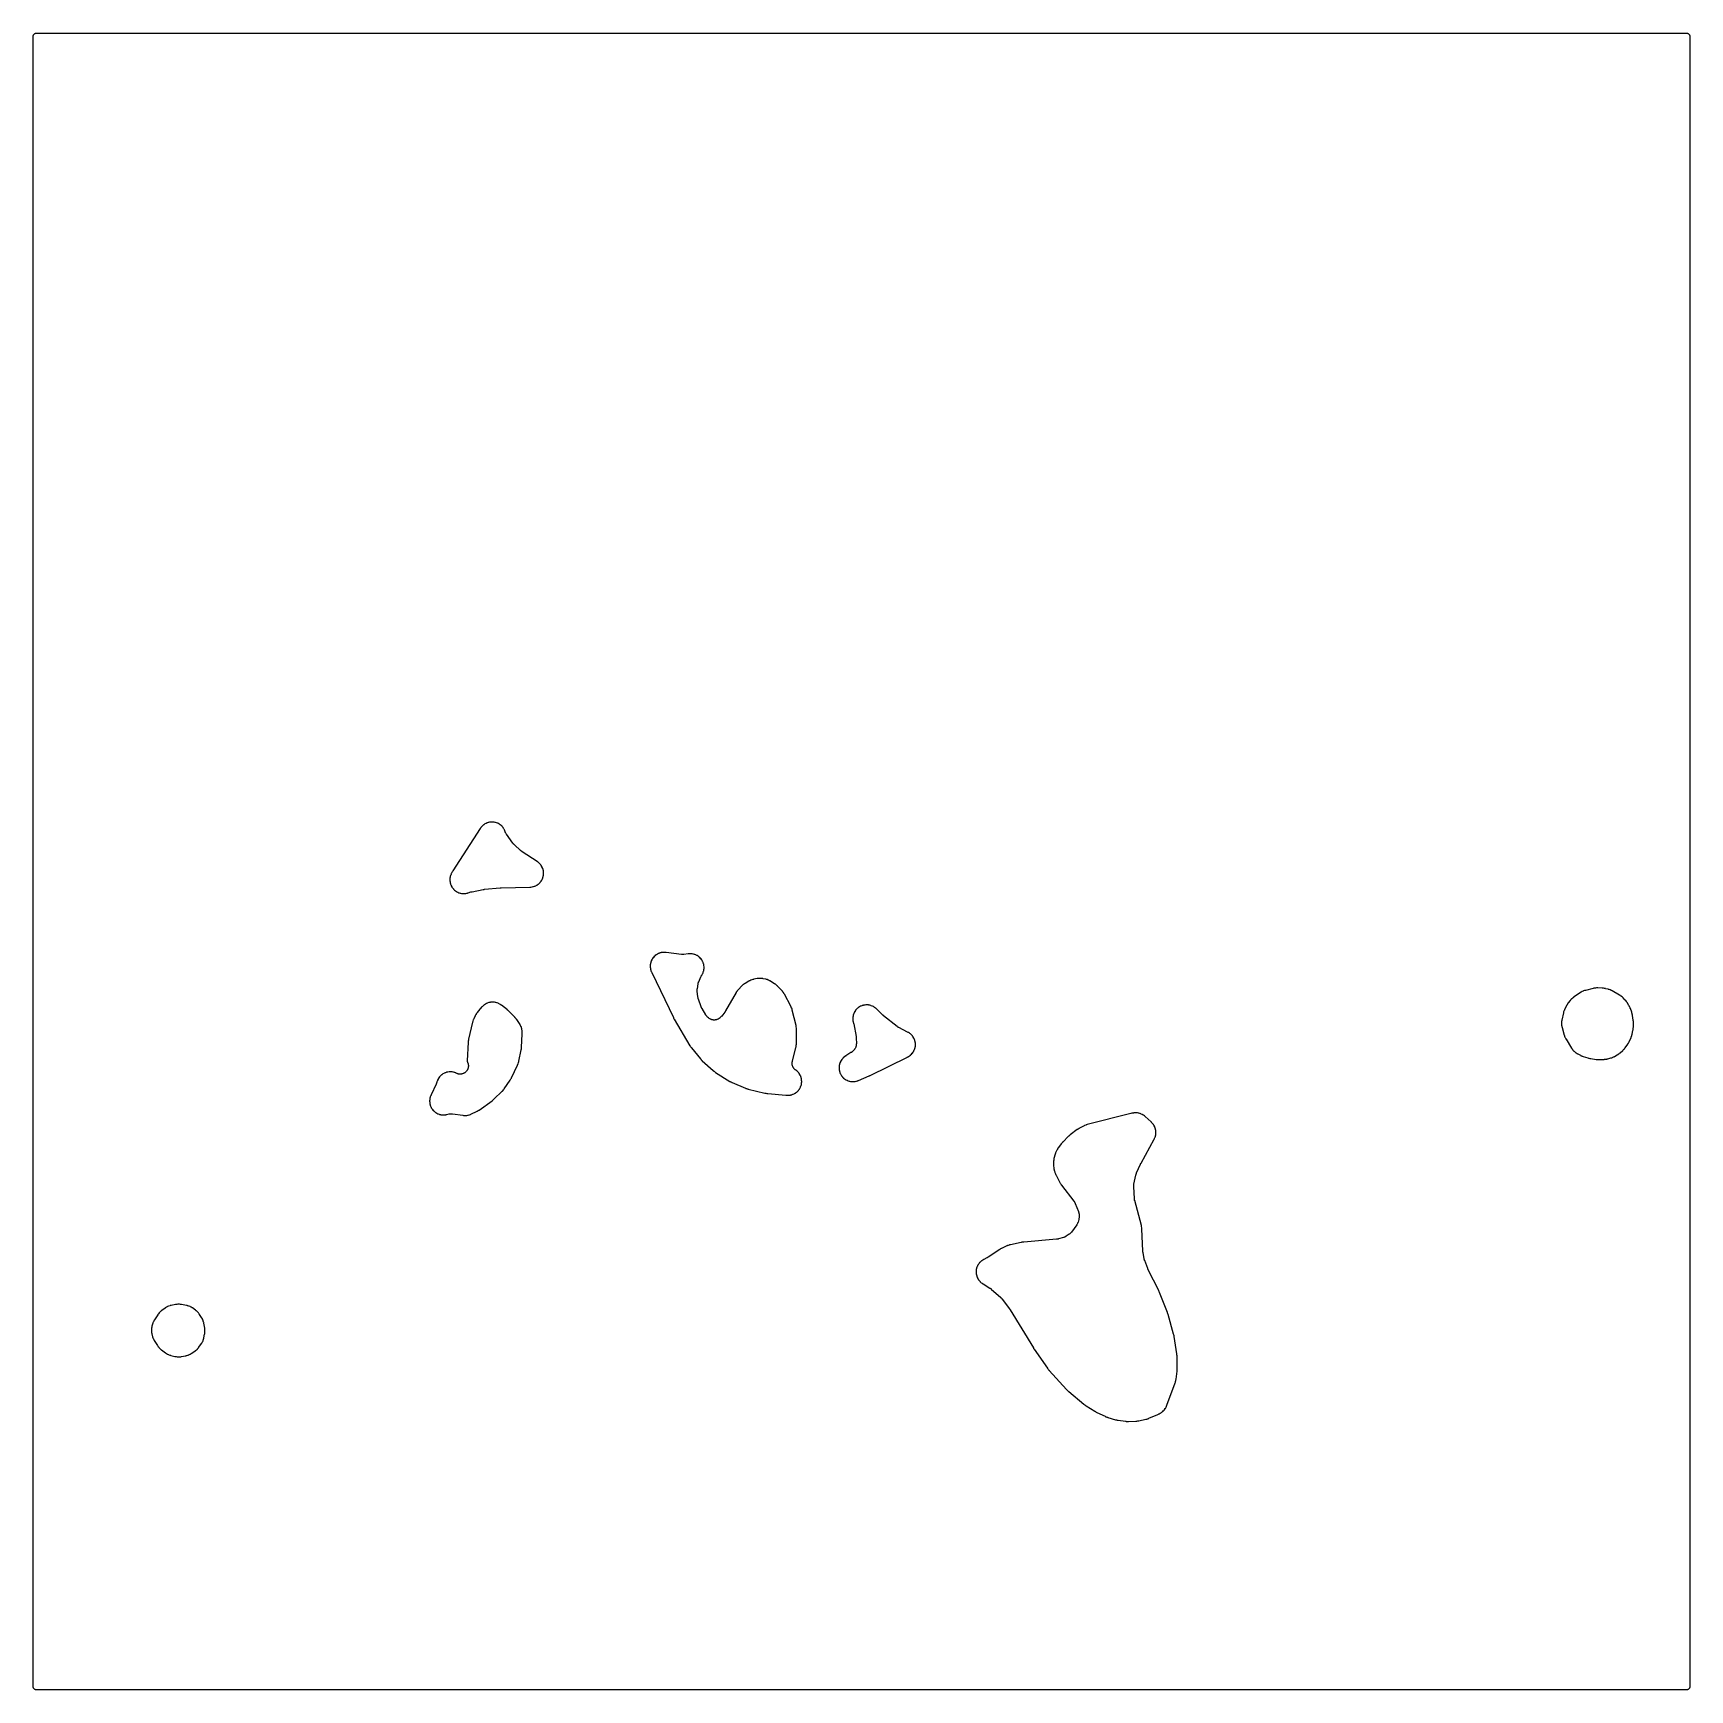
# Model space of a CAD drawing. Header units: millimetres. Extents: x 0 to 300, y 0 to 300.
import ezdxf

# ---------------------------------------------------------------- set-up
doc = ezdxf.new("R2010")
doc.units = ezdxf.units.MM
doc.layers.add('CUT', color=7, linetype='CONTINUOUS')

msp = doc.modelspace()

# ---------------------------------------------------------------- linework, layer by layer
at = {"layer": 'CUT'}
for points in [[(-0.0625, 298.5625), (-0.0625, 299.4478), (-0.0589, 299.5212), (-0.0503, 299.5794), (-0.036, 299.6365), (-0.0162, 299.6918), (0.009, 299.745), (0.0392, 299.7954), (0.0743, 299.8427), (0.1137, 299.8863), (0.1573, 299.9257), (0.2046, 299.9608), (0.255, 299.991), (0.3082, 300.0162), (0.3635, 300.036), (0.4206, 300.0503), (0.4788, 300.0589), (0.5522, 300.0625), (1.4375, 300.0625), (298.5476, 300.0625), (299.4329, 300.0625), (299.5063, 300.0589), (299.5645, 300.0503), (299.6216, 300.036), (299.6769, 300.0162), (299.7301, 299.991), (299.7805, 299.9608), (299.8278, 299.9257), (299.8714, 299.8863), (299.9108, 299.8427), (299.9459, 299.7954), (299.9761, 299.745), (300.0013, 299.6918), (300.0211, 299.6365), (300.0354, 299.5794), (300.044, 299.5212), (300.0476, 299.4478), (300.0476, 298.5625), (300.0476, 1.4375), (300.0476, 0.5522), (300.044, 0.4788), (300.0354, 0.4206), (300.0211, 0.3635), (300.0013, 0.3082), (299.9761, 0.255), (299.9459, 0.2046), (299.9108, 0.1573), (299.8714, 0.1137), (299.8278, 0.0743), (299.7805, 0.0392), (299.7301, 0.009), (299.6769, -0.0162), (299.6216, -0.036), (299.5645, -0.0503), (299.5063, -0.0589), (299.4329, -0.0625), (298.5476, -0.0625), (1.4375, -0.0625), (0.5522, -0.0625), (0.4788, -0.0589), (0.4206, -0.0503), (0.3635, -0.036), (0.3082, -0.0162), (0.255, 0.009), (0.2046, 0.0392), (0.1573, 0.0743), (0.1137, 0.1137), (0.0743, 0.1573), (0.0392, 0.2046), (0.009, 0.255), (-0.0162, 0.3082), (-0.036, 0.3635), (-0.0503, 0.4206), (-0.0589, 0.4788), (-0.0625, 0.5522), (-0.0625, 1.4375)], [(75.4319, 146.8288), (75.4294, 146.7701), (75.4306, 146.5845), (75.4338, 146.5259), (75.4531, 146.3413), (75.4621, 146.2833), (75.4993, 146.1014), (75.5139, 146.0445), (75.5687, 145.8672), (75.5888, 145.812), (75.6607, 145.6409), (75.6861, 145.588), (75.7744, 145.4247), (75.8048, 145.3745), (75.9086, 145.2206), (75.9438, 145.1736), (76.0621, 145.0306), (76.1018, 144.9873), (76.2335, 144.8565), (76.2772, 144.8173), (76.4211, 144.7001), (76.4684, 144.6653), (76.6231, 144.5627), (76.6735, 144.5326), (76.8375, 144.4456), (76.8906, 144.4207), (77.0623, 144.3502), (77.1177, 144.3305), (77.2954, 144.2771), (77.3524, 144.263), (77.5345, 144.2272), (77.5926, 144.2187), (77.7774, 144.2009), (77.836, 144.1981), (78.0217, 144.1984), (78.0803, 144.2014), (78.265, 144.2198), (78.3231, 144.2285), (78.5076, 144.2655), (78.5362, 144.2719), (78.5918, 144.2859), (78.606, 144.2897), (78.698, 144.3152), (78.7121, 144.3193), (79.2237, 144.475), (79.2344, 144.4782), (79.2594, 144.4854), (79.2701, 144.4885), (79.2832, 144.4921), (79.2939, 144.495), (79.3191, 144.5017), (79.3298, 144.5044), (79.349, 144.5092), (79.3598, 144.5119), (79.3851, 144.5179), (79.396, 144.5204), (79.4092, 144.5234), (79.4201, 144.5258), (79.4455, 144.5312), (79.4564, 144.5334), (81.4367, 144.9274), (81.4487, 144.9296), (81.4766, 144.9348), (81.4886, 144.9369), (81.5032, 144.9395), (81.5153, 144.9414), (81.5433, 144.9458), (81.5554, 144.9476), (81.5767, 144.9507), (81.5888, 144.9523), (81.617, 144.956), (81.6291, 144.9575), (81.6439, 144.9592), (81.656, 144.9605), (81.6842, 144.9634), (81.6964, 144.9645), (84.5658, 145.218), (84.5714, 145.2185), (84.5845, 145.2196), (84.5901, 145.22), (84.6033, 145.221), (84.6103, 145.2215), (84.6266, 145.2226), (84.6336, 145.2231), (84.6458, 145.2238), (84.6527, 145.2242), (84.6687, 145.225), (84.6755, 145.2254), (84.6793, 145.2255), (84.6875, 145.2259), (84.7067, 145.2265), (84.7149, 145.2268), (89.9119, 145.3647), (89.9265, 145.3653), (90.0212, 145.3701), (90.0357, 145.371), (90.0926, 145.3753), (90.1217, 145.3782), (90.3074, 145.4013), (90.3649, 145.4114), (90.545, 145.4519), (90.6013, 145.4674), (90.7766, 145.5252), (90.8311, 145.5462), (90.9999, 145.6208), (91.0521, 145.6469), (91.2129, 145.7376), (91.2623, 145.7687), (91.4136, 145.8745), (91.4597, 145.9103), (91.6, 146.0303), (91.6424, 146.0704), (91.7703, 146.2035), (91.8087, 146.2475), (91.923, 146.3924), (91.9569, 146.4399), (92.0567, 146.5953), (92.0858, 146.6459), (92.17, 146.8102), (92.194, 146.8634), (92.2618, 147.0351), (92.2806, 147.0903), (92.3314, 147.2678), (92.3447, 147.3246), (92.378, 147.5062), (92.3857, 147.5641), (92.4012, 147.748), (92.4033, 147.8064), (92.4008, 147.9909), (92.3972, 148.0492), (92.3769, 148.2327), (92.3676, 148.2903), (92.3295, 148.4709), (92.3146, 148.5274), (92.2592, 148.7035), (92.2389, 148.7582), (92.1666, 148.9281), (92.1411, 148.9806), (92.0526, 149.1426), (92.0221, 149.1924), (91.9183, 149.345), (91.8832, 149.3916), (91.765, 149.5334), (91.7255, 149.5764), (91.5941, 149.7061), (91.5506, 149.745), (91.4052, 149.8629), (91.3821, 149.8807), (91.3361, 149.9144), (91.3242, 149.9229), (91.2464, 149.9772), (91.2343, 149.9854), (88.525, 151.776), (88.5117, 151.7849), (88.4809, 151.8061), (88.4678, 151.8153), (88.4519, 151.8266), (88.4389, 151.836), (88.4089, 151.8582), (88.3961, 151.8679), (88.3737, 151.8851), (88.3611, 151.895), (88.3318, 151.9183), (88.3194, 151.9284), (88.3044, 151.9408), (88.2921, 151.9511), (88.2637, 151.9755), (88.2517, 151.986), (87.1141, 152.9966), (87.1047, 153.0051), (87.0891, 153.0193), (87.0526, 153.0546), (86.9926, 153.1161), (86.9665, 153.1438), (86.9639, 153.1468), (86.9391, 153.1756), (86.8844, 153.242), (86.8533, 153.282), (86.8408, 153.299), (86.8334, 153.3093), (85.6842, 154.9231), (85.6774, 154.9328), (85.6663, 154.9488), (85.6405, 154.9882), (85.6081, 155.0407), (85.568, 155.1127), (85.5312, 155.1867), (85.4979, 155.262), (85.4741, 155.3234), (85.4653, 155.3472), (85.4572, 155.3698), (85.4535, 155.3805), (85.4285, 155.4538), (85.4235, 155.4677), (85.4036, 155.5217), (85.3927, 155.5491), (85.3185, 155.723), (85.2927, 155.7761), (85.2031, 155.9396), (85.1722, 155.9899), (85.0669, 156.1438), (85.0313, 156.1908), (84.9114, 156.3336), (84.8713, 156.3769), (84.738, 156.5073), (84.6939, 156.5464), (84.5484, 156.6631), (84.5006, 156.6977), (84.3444, 156.7995), (84.2935, 156.8293), (84.128, 156.9152), (84.0744, 156.9398), (83.9012, 157.0092), (83.8455, 157.0284), (83.6664, 157.0804), (83.609, 157.094), (83.4257, 157.1282), (83.3672, 157.1361), (83.1814, 157.1521), (83.1225, 157.1543), (82.936, 157.1519), (82.8771, 157.1483), (82.6918, 157.1277), (82.6336, 157.1183), (82.4512, 157.0795), (82.3941, 157.0645), (82.2164, 157.008), (82.1611, 156.9874), (81.9898, 156.9138), (81.9368, 156.8878), (81.7735, 156.7977), (81.7234, 156.7667), (81.5697, 156.6611), (81.5228, 156.6253), (81.3803, 156.505), (81.3372, 156.4648), (81.2071, 156.3311), (81.1682, 156.2868), (81.0503, 156.139), (81.0325, 156.1155), (80.9988, 156.0688), (80.9903, 156.0567), (80.9363, 155.9775), (80.9281, 155.9652), (75.9604, 148.2961), (75.9531, 148.2845), (75.9063, 148.2085), (75.8992, 148.1967), (75.8427, 148.1), (75.8359, 148.088), (75.7926, 148.01), (75.7861, 147.9979), (75.7398, 147.9097), (75.7332, 147.8967), (75.6909, 147.8111), (75.6846, 147.7979), (75.6604, 147.7458), (75.6487, 147.7189), (75.578, 147.5445), (75.5586, 147.4891), (75.506, 147.3111), (75.4921, 147.254), (75.4572, 147.0718), (75.4489, 147.0136)], [(111.7242, 131.0534), (111.7246, 130.9949), (111.735, 130.8103), (111.7412, 130.7521), (111.7695, 130.5695), (111.7813, 130.5122), (111.8273, 130.3331), (111.8446, 130.2772), (111.9086, 130.1011), (111.9193, 130.0739), (111.9414, 130.0212), (111.9472, 130.0078), (111.9862, 129.9211), (111.9923, 129.9078), (115.9131, 121.7156), (115.9191, 121.7035), (115.9589, 121.6249), (115.9651, 121.6129), (116.0173, 121.5155), (116.0238, 121.5036), (116.0671, 121.427), (116.0739, 121.4152), (118.9253, 116.6224), (118.9307, 116.6135), (118.9689, 116.5517), (118.9747, 116.5425), (119.0005, 116.5024), (119.0134, 116.4834), (119.0954, 116.366), (119.1084, 116.3481), (119.1316, 116.3175), (119.1379, 116.3093), (119.1822, 116.2527), (119.1895, 116.2436), (120.8179, 114.2466), (120.8249, 114.2382), (120.8741, 114.18), (120.8815, 114.1713), (120.9146, 114.1338), (120.9308, 114.116), (121.0345, 114.0073), (121.0508, 113.9908), (121.0797, 113.9628), (121.0876, 113.9552), (121.1426, 113.9037), (121.1516, 113.8954), (123.1357, 112.1123), (123.1454, 112.1037), (123.2093, 112.0487), (123.2193, 112.0403), (123.2584, 112.0081), (123.2788, 111.9921), (123.4134, 111.8906), (123.4345, 111.8755), (123.4763, 111.8467), (123.487, 111.8395), (123.5575, 111.7932), (123.5685, 111.7862), (126.1493, 110.1715), (126.1588, 110.1656), (126.226, 110.1253), (126.2361, 110.1194), (126.2807, 110.0938), (126.3024, 110.082), (126.4393, 110.0107), (126.4607, 110.0002), (126.4981, 109.9826), (126.5082, 109.9779), (126.5789, 109.9462), (126.5905, 109.9412), (128.9806, 108.9299), (128.992, 108.9252), (129.0662, 108.8956), (129.0777, 108.8911), (129.1227, 108.8742), (129.1459, 108.8661), (129.2977, 108.8161), (129.3213, 108.8088), (129.3675, 108.7957), (129.3794, 108.7924), (129.4567, 108.7721), (129.4686, 108.7691), (132.4834, 108.0435), (132.5049, 108.0388), (132.645, 108.0104), (132.6666, 108.0065), (132.8435, 107.9774), (132.8653, 107.9742), (133.0071, 107.9562), (133.029, 107.9539), (136.287, 107.6614), (136.3074, 107.6599), (136.4405, 107.6525), (136.461, 107.6517), (136.5935, 107.6489), (136.6286, 107.6492), (136.8563, 107.6577), (136.8914, 107.6601), (136.8994, 107.6608), (136.9283, 107.6643), (137.1133, 107.6912), (137.1705, 107.7024), (137.3495, 107.7466), (137.4054, 107.7633), (137.5792, 107.8246), (137.6332, 107.8466), (137.8003, 107.9245), (137.8519, 107.9517), (138.0107, 108.0454), (138.0594, 108.0775), (138.2083, 108.1862), (138.2537, 108.2228), (138.3913, 108.3454), (138.4329, 108.3863), (138.558, 108.5217), (138.5955, 108.5665), (138.7068, 108.7134), (138.7397, 108.7615), (138.8363, 108.9186), (138.8644, 108.9697), (138.9452, 109.1354), (138.9682, 109.189), (139.0326, 109.3617), (139.0503, 109.4173), (139.0977, 109.5955), (139.1099, 109.6525), (139.1397, 109.8344), (139.1463, 109.8924), (139.1583, 110.0763), (139.1592, 110.1347), (139.1533, 110.3189), (139.1486, 110.377), (139.1248, 110.5599), (139.1145, 110.6173), (139.0731, 110.7969), (139.0572, 110.853), (138.9986, 111.0278), (138.9774, 111.0821), (138.902, 111.2504), (138.8756, 111.3024), (138.7843, 111.4626), (138.753, 111.5117), (138.6465, 111.6623), (138.6106, 111.7082), (138.49, 111.8477), (138.4498, 111.8899), (138.3163, 112.017), (138.2721, 112.0551), (138.1249, 112.1703), (138.1015, 112.1877), (138.0742, 112.2069), (138.0379, 112.2339), (137.9728, 112.2851), (137.9045, 112.3444), (137.8611, 112.3861), (137.7992, 112.452), (137.7602, 112.4979), (137.7052, 112.5696), (137.671, 112.6192), (137.6234, 112.6961), (137.5944, 112.7488), (137.5548, 112.8301), (137.5312, 112.8855), (137.5, 112.9703), (137.482, 113.0278), (137.4595, 113.1154), (137.4474, 113.1743), (137.4338, 113.2637), (137.4277, 113.3236), (137.4231, 113.4139), (137.423, 113.4741), (137.4275, 113.5644), (137.4335, 113.6243), (137.447, 113.7137), (137.4635, 113.7949), (137.4736, 113.839), (138.1018, 116.2933), (138.106, 116.311), (138.1318, 116.4263), (138.1355, 116.4441), (138.1489, 116.5137), (138.1547, 116.5496), (138.1852, 116.7838), (138.1888, 116.8199), (138.1936, 116.8907), (138.1946, 116.9088), (138.1991, 117.0269), (138.1996, 117.0451), (138.2197, 119.5257), (138.2196, 119.5441), (138.2169, 119.6632), (138.2162, 119.6815), (138.2124, 119.7529), (138.2094, 119.7894), (138.1823, 120.026), (138.177, 120.0623), (138.1645, 120.1326), (138.161, 120.1506), (138.1367, 120.2673), (138.1327, 120.2852), (137.4599, 123.0786), (137.4568, 123.0909), (137.4357, 123.1709), (137.4323, 123.1832), (137.4186, 123.2311), (137.4111, 123.2554), (137.3595, 123.4103), (137.3414, 123.4578), (137.277, 123.6078), (137.2664, 123.631), (137.2448, 123.6758), (137.2392, 123.6872), (137.2017, 123.761), (137.1958, 123.7723), (136.0335, 125.9463), (136.0273, 125.9575), (135.9866, 126.0298), (135.9803, 126.0409), (135.9549, 126.0839), (135.9414, 126.1056), (135.8522, 126.2429), (135.8226, 126.2845), (135.7221, 126.4137), (135.7059, 126.4335), (135.6737, 126.4716), (135.6653, 126.4812), (135.6102, 126.5433), (135.6017, 126.5528), (134.8507, 127.3647), (134.8415, 127.3744), (134.7808, 127.4371), (134.7714, 127.4467), (134.7341, 127.4835), (134.7146, 127.502), (134.5869, 127.6174), (134.5455, 127.6515), (134.4081, 127.755), (134.3863, 127.7707), (134.343, 127.8003), (134.3319, 127.8078), (134.2588, 127.8555), (134.2475, 127.8627), (133.5592, 128.2903), (133.5446, 128.2991), (133.4488, 128.3549), (133.4339, 128.3633), (133.3755, 128.3951), (133.3451, 128.4106), (133.1476, 128.5041), (133.0844, 128.5297), (132.8775, 128.6002), (132.8449, 128.6103), (132.7808, 128.6282), (132.7643, 128.6325), (132.6567, 128.6592), (132.6401, 128.6631), (132.2093, 128.757), (132.1948, 128.76), (132.1004, 128.7781), (132.0859, 128.7807), (132.0289, 128.7903), (131.9996, 128.7944), (131.8114, 128.8164), (131.7524, 128.8203), (131.5655, 128.8236), (131.5064, 128.8217), (131.3175, 128.8063), (131.288, 128.8032), (131.2308, 128.7957), (131.2162, 128.7936), (131.1212, 128.7788), (131.1066, 128.7763), (130.5104, 128.668), (130.4972, 128.6655), (130.4114, 128.6479), (130.3982, 128.645), (130.3469, 128.6333), (130.3207, 128.6267), (130.1542, 128.5807), (130.103, 128.564), (129.9434, 128.5041), (129.8939, 128.4829), (129.7382, 128.4078), (129.7142, 128.3956), (129.6679, 128.3706), (129.6561, 128.3641), (129.5799, 128.3208), (129.5683, 128.314), (128.9119, 127.9214), (128.9009, 127.9147), (128.8304, 127.8704), (128.8196, 127.8635), (128.7778, 127.836), (128.7567, 127.8214), (128.6234, 127.7254), (128.5832, 127.6937), (128.4586, 127.5866), (128.4395, 127.5695), (128.403, 127.5353), (128.3937, 127.5264), (128.3342, 127.4682), (128.3251, 127.4592), (127.7101, 126.8318), (127.7014, 126.8226), (127.6448, 126.7625), (127.6362, 126.7532), (127.603, 126.7163), (127.5864, 126.697), (127.4827, 126.5716), (127.452, 126.5311), (127.3593, 126.3973), (127.3453, 126.3761), (127.3187, 126.3341), (127.3121, 126.3233), (127.2695, 126.2527), (127.263, 126.2417), (125.3838, 122.9706), (125.3768, 122.9586), (125.3603, 122.9309), (125.3532, 122.919), (125.3443, 122.9046), (125.3369, 122.8929), (125.3196, 122.8657), (125.312, 122.854), (125.2986, 122.8336), (125.2908, 122.8221), (125.2726, 122.7954), (125.2648, 122.784), (125.255, 122.7702), (125.247, 122.759), (125.228, 122.7328), (125.2197, 122.7217), (124.6793, 122.0026), (124.6721, 121.9932), (124.66, 121.9775), (124.6298, 121.9405), (124.5891, 121.8932), (124.5318, 121.8326), (124.4715, 121.7745), (124.4089, 121.7194), (124.3601, 121.6804), (124.3221, 121.6517), (124.306, 121.6401), (124.2962, 121.6332), (124.1907, 121.5598), (124.1525, 121.5346), (124.0813, 121.4902), (124.0013, 121.4458), (123.9466, 121.419), (123.8625, 121.383), (123.8054, 121.3619), (123.718, 121.3346), (123.659, 121.3194), (123.5694, 121.3011), (123.5091, 121.292), (123.4181, 121.2829), (123.3572, 121.2799), (123.2657, 121.2801), (123.2049, 121.2833), (123.1139, 121.2928), (123.0537, 121.3022), (122.9641, 121.3209), (122.9052, 121.3364), (122.818, 121.3641), (122.7609, 121.3854), (122.677, 121.4218), (122.6224, 121.4489), (122.5426, 121.4936), (122.491, 121.5261), (122.4161, 121.5787), (122.3501, 121.6303), (122.3148, 121.6594), (122.1196, 121.8286), (122.1107, 121.8364), (122.0961, 121.8495), (122.0616, 121.8819), (122.0176, 121.9254), (121.9616, 121.9862), (121.9082, 122.0497), (121.858, 122.1153), (121.8227, 122.1662), (121.7968, 122.2057), (121.7865, 122.2224), (121.7803, 122.2325), (121.1083, 123.3505), (121.1026, 123.3601), (121.0933, 123.376), (121.0718, 123.415), (121.037, 123.4819), (121.0222, 123.5118), (121.0207, 123.515), (121.0069, 123.5454), (120.9772, 123.6147), (120.9607, 123.656), (120.9543, 123.6734), (120.9504, 123.6838), (120.4572, 125.0636), (120.4529, 125.0758), (120.446, 125.0961), (120.4307, 125.1456), (120.4072, 125.2301), (120.3976, 125.2678), (120.3967, 125.2717), (120.3887, 125.3097), (120.3726, 125.3959), (120.3645, 125.4471), (120.3618, 125.4684), (120.3602, 125.4812), (120.2444, 126.501), (120.2433, 126.5111), (120.2416, 126.528), (120.2384, 126.5687), (120.2353, 126.6222), (120.2342, 126.6937), (120.2358, 126.7654), (120.2403, 126.8367), (120.2458, 126.89), (120.2509, 126.9305), (120.2534, 126.9473), (120.255, 126.9574), (120.3948, 127.8272), (120.3963, 127.8365), (120.399, 127.8519), (120.4061, 127.8888), (120.4164, 127.9369), (120.4326, 128.0007), (120.4511, 128.064), (120.4719, 128.1264), (120.4891, 128.1726), (120.503, 128.2075), (120.5091, 128.2219), (120.5128, 128.2305), (120.8874, 129.0927), (120.8924, 129.1039), (120.9007, 129.1224), (120.9221, 129.1665), (120.9602, 129.2401), (120.9778, 129.2724), (120.9891, 129.2923), (120.9953, 129.3029), (121.0098, 129.3275), (121.0155, 129.3371), (121.0197, 129.3439), (121.029, 129.359), (121.0331, 129.3655), (121.0433, 129.3816), (121.0464, 129.3866), (121.1044, 129.4805), (121.12, 129.5072), (121.2141, 129.679), (121.2407, 129.7337), (121.3139, 129.9069), (121.3345, 129.9633), (121.3906, 130.1446), (121.4055, 130.2028), (121.4432, 130.3888), (121.4522, 130.4481), (121.4711, 130.6369), (121.4741, 130.6969), (121.474, 130.8867), (121.471, 130.9466), (121.452, 131.1355), (121.443, 131.1948), (121.4053, 131.3808), (121.3904, 131.439), (121.3342, 131.6203), (121.3136, 131.6766), (121.2396, 131.8514), (121.2134, 131.9054), (121.1223, 132.0719), (121.0909, 132.1231), (120.9837, 132.2796), (120.9473, 132.3274), (120.8249, 132.4725), (120.7839, 132.5163), (120.6477, 132.6484), (120.6025, 132.688), (120.4537, 132.8058), (120.4049, 132.8407), (120.245, 132.943), (120.1929, 132.9728), (120.0237, 133.0587), (119.9689, 133.0832), (119.7919, 133.1517), (119.7349, 133.1705), (119.5519, 133.221), (119.4933, 133.2341), (119.3063, 133.2661), (119.2467, 133.2732), (119.0573, 133.2863), (118.9973, 133.2875), (118.805, 133.2815), (118.775, 133.2798), (118.7166, 133.2751), (118.7016, 133.2737), (118.6046, 133.2633), (118.5897, 133.2616), (117.8103, 133.1588), (117.8007, 133.1576), (117.7847, 133.1557), (117.746, 133.1518), (117.6953, 133.1479), (117.6274, 133.1453), (117.5592, 133.1451), (117.4913, 133.1476), (117.4406, 133.1514), (117.4019, 133.1551), (117.3859, 133.1569), (117.3763, 133.1581), (114.6009, 133.5148), (114.5864, 133.5165), (114.4918, 133.5263), (114.4773, 133.5277), (114.4203, 133.5322), (114.3911, 133.5338), (114.2038, 133.5395), (114.1453, 133.5384), (113.9608, 133.526), (113.9028, 133.5192), (113.7204, 133.4889), (113.6632, 133.4765), (113.4847, 133.4286), (113.429, 133.4107), (113.256, 133.3456), (113.2023, 133.3224), (113.0364, 133.2408), (112.9853, 133.2125), (112.8281, 133.1151), (112.7799, 133.0819), (112.633, 132.9697), (112.5883, 132.932), (112.453, 132.806), (112.4122, 132.7642), (112.2898, 132.6256), (112.2533, 132.5799), (112.1449, 132.4301), (112.113, 132.3811), (112.0198, 132.2215), (111.9928, 132.1696), (111.9155, 132.0017), (111.8937, 131.9474), (111.8332, 131.7727), (111.8167, 131.7166), (111.7735, 131.5369), (111.7626, 131.4794), (111.737, 131.2963), (111.7318, 131.2381)], [(276.7876, 120.6487), (276.7893, 120.5902), (276.8035, 120.4057), (276.8109, 120.3477), (276.8434, 120.1629), (276.8492, 120.1342), (276.8619, 120.0785), (276.8653, 120.0643), (276.8886, 119.972), (276.8924, 119.9579), (277.2828, 118.5591), (277.2868, 118.5455), (277.3135, 118.4578), (277.3178, 118.4443), (277.3351, 118.392), (277.3446, 118.3654), (277.4094, 118.1964), (277.4321, 118.1447), (277.5125, 117.9826), (277.5257, 117.9576), (277.5525, 117.9094), (277.5595, 117.8972), (277.6059, 117.8181), (277.6132, 117.806), (278.611, 116.1951), (278.6185, 116.1833), (278.6684, 116.1068), (278.6762, 116.0951), (278.7073, 116.0498), (278.7237, 116.027), (278.8325, 115.8835), (278.8685, 115.8403), (278.9902, 115.7075), (279.0097, 115.6873), (279.0486, 115.6486), (279.0587, 115.6388), (279.1235, 115.5773), (279.1363, 115.5656), (279.1389, 115.5633), (279.146, 115.557), (279.2068, 115.5043), (279.2167, 115.496), (279.2553, 115.464), (279.2754, 115.448), (279.4067, 115.3483), (279.4489, 115.319), (279.5882, 115.231), (279.6102, 115.2177), (279.6538, 115.1927), (279.665, 115.1864), (279.7383, 115.1464), (279.7497, 115.1404), (280.2391, 114.8867), (280.2501, 114.8812), (280.3216, 114.846), (280.3326, 114.8407), (280.376, 114.8204), (280.3985, 114.8105), (280.5455, 114.749), (280.5683, 114.74), (280.6132, 114.7233), (280.6248, 114.7191), (280.7, 114.6929), (280.7117, 114.689), (281.5768, 114.4075), (281.5893, 114.4036), (281.6707, 114.3791), (281.6833, 114.3754), (281.7325, 114.3617), (281.7579, 114.3553), (281.9235, 114.317), (281.9491, 114.3116), (281.9994, 114.3023), (282.0122, 114.3), (282.0962, 114.2863), (282.1091, 114.2844), (283.1014, 114.1444), (283.1156, 114.1426), (283.208, 114.1318), (283.2223, 114.1303), (283.2779, 114.1251), (283.3065, 114.1232), (283.4924, 114.1149), (283.521, 114.1143), (283.5769, 114.1144), (283.5912, 114.1146), (283.6842, 114.1171), (283.6986, 114.1177), (284.5416, 114.1606), (284.5577, 114.1616), (284.6629, 114.1698), (284.679, 114.1713), (284.742, 114.1779), (284.7742, 114.1822), (284.9823, 114.2156), (285.0142, 114.2216), (285.0761, 114.2349), (285.0919, 114.2386), (285.1943, 114.2637), (285.21, 114.2677), (285.7177, 114.4067), (285.7298, 114.4102), (285.8082, 114.4334), (285.8202, 114.4371), (285.867, 114.452), (285.8908, 114.4602), (286.0422, 114.5156), (286.0886, 114.5348), (286.2348, 114.6028), (286.2574, 114.6138), (286.3011, 114.6364), (286.3122, 114.6423), (286.384, 114.6813), (286.395, 114.6874), (286.8744, 114.961), (286.8882, 114.9692), (286.9772, 115.0232), (286.9908, 115.0316), (287.0433, 115.0655), (287.0698, 115.0835), (287.2385, 115.2053), (287.2639, 115.2248), (287.3126, 115.264), (287.3249, 115.2743), (287.4042, 115.3417), (287.4162, 115.3523), (287.8874, 115.7758), (287.8992, 115.7867), (287.9749, 115.8586), (287.9865, 115.8698), (288.0308, 115.9142), (288.0529, 115.9375), (288.1923, 116.0928), (288.2131, 116.1173), (288.2524, 116.1662), (288.2623, 116.1788), (288.3256, 116.2619), (288.3352, 116.2748), (288.7926, 116.9097), (288.8016, 116.9225), (288.859, 117.0066), (288.8676, 117.0197), (288.9007, 117.0711), (288.917, 117.0979), (289.0181, 117.2746), (289.0329, 117.3022), (289.0605, 117.3568), (289.0674, 117.3708), (289.1109, 117.4629), (289.1174, 117.4771), (289.3912, 118.098), (289.3971, 118.1117), (289.4341, 118.2015), (289.4396, 118.2154), (289.4604, 118.2699), (289.4704, 118.2981), (289.5307, 118.4826), (289.5393, 118.5113), (289.5546, 118.5676), (289.5584, 118.582), (289.5816, 118.6763), (289.5849, 118.6909), (289.7382, 119.3889), (289.7412, 119.4033), (289.7593, 119.4967), (289.7619, 119.5111), (289.7714, 119.5675), (289.7756, 119.5965), (289.7981, 119.7854), (289.8008, 119.8145), (289.8048, 119.8715), (289.8057, 119.8862), (289.81, 119.9812), (289.8105, 119.9959), (289.8254, 120.7116), (289.8255, 120.7245), (289.8255, 120.8088), (289.8253, 120.8217), (289.8242, 120.8724), (289.8231, 120.8983), (289.812, 121.0663), (289.8098, 121.0921), (289.8043, 121.1425), (289.8027, 121.1553), (289.7918, 121.2388), (289.79, 121.2517), (289.6592, 122.1057), (289.6568, 122.1202), (289.64, 122.2143), (289.6373, 122.2287), (289.6258, 122.285), (289.6192, 122.3136), (289.572, 122.4987), (289.564, 122.5271), (289.5471, 122.5819), (289.5426, 122.5959), (289.5122, 122.6865), (289.5074, 122.7004), (289.2683, 123.3595), (289.2628, 123.3739), (289.2262, 123.4674), (289.2203, 123.4817), (289.1969, 123.5373), (289.1841, 123.5655), (289.0966, 123.7461), (289.0824, 123.7736), (289.0534, 123.8264), (289.0458, 123.8399), (288.9952, 123.9266), (288.9872, 123.9398), (288.6724, 124.4487), (288.6641, 124.4617), (288.6092, 124.5456), (288.6005, 124.5584), (288.5662, 124.608), (288.548, 124.6329), (288.4256, 124.7916), (288.4062, 124.8155), (288.367, 124.8613), (288.3568, 124.8729), (288.2896, 124.9473), (288.2791, 124.9587), (287.9779, 125.2757), (287.9676, 125.2862), (287.9001, 125.3539), (287.8896, 125.3642), (287.848, 125.4039), (287.8262, 125.4237), (287.6836, 125.547), (287.6373, 125.5832), (287.4832, 125.692), (287.4588, 125.7084), (287.4103, 125.7392), (287.3978, 125.7469), (287.3158, 125.7962), (287.3031, 125.8036), (285.975, 126.5583), (285.963, 126.5649), (285.8845, 126.6072), (285.8724, 126.6135), (285.8246, 126.6378), (285.7999, 126.6497), (285.6397, 126.7223), (285.5887, 126.7426), (285.4226, 126.8002), (285.3964, 126.8086), (285.345, 126.8239), (285.3318, 126.8276), (285.2458, 126.851), (285.2325, 126.8544), (284.7926, 126.9631), (284.7781, 126.9665), (284.6837, 126.9874), (284.6691, 126.9905), (284.612, 127.0016), (284.5827, 127.0066), (284.3912, 127.0341), (284.3617, 127.0377), (284.3038, 127.0431), (284.289, 127.0443), (284.1924, 127.0509), (284.1776, 127.0518), (283.3628, 127.0875), (283.3485, 127.0879), (283.2557, 127.0898), (283.2414, 127.0899), (283.1857, 127.0897), (283.1571, 127.0889), (282.9743, 127.0795), (282.9175, 127.0738), (282.7364, 127.0471), (282.7083, 127.0423), (282.6535, 127.0315), (282.6395, 127.0286), (282.5489, 127.0085), (282.535, 127.0052), (281.1277, 126.6581), (281.1144, 126.6547), (281.0284, 126.6314), (281.0152, 126.6276), (280.9638, 126.6124), (280.9377, 126.604), (280.7715, 126.5465), (280.7206, 126.5262), (280.5625, 126.4548), (280.5137, 126.4299), (280.3607, 126.3431), (280.3372, 126.3291), (280.2919, 126.3005), (280.2803, 126.2931), (280.206, 126.2439), (280.1947, 126.2362), (278.9834, 125.3939), (278.9716, 125.3855), (278.8954, 125.3297), (278.8838, 125.321), (278.8388, 125.2864), (278.8162, 125.2681), (278.6743, 125.1475), (278.6319, 125.1077), (278.5023, 124.974), (278.4826, 124.9526), (278.4451, 124.91), (278.4357, 124.8989), (278.3751, 124.8265), (278.3659, 124.8152), (278.0327, 124.397), (278.0236, 124.3852), (277.9653, 124.3082), (277.9565, 124.2962), (277.9227, 124.2491), (277.9059, 124.2245), (277.8011, 124.0623), (277.7856, 124.037), (277.7566, 123.9867), (277.7493, 123.9737), (277.7031, 123.8889), (277.6961, 123.8758), (277.3923, 123.284), (277.3865, 123.2724), (277.3497, 123.1969), (277.3442, 123.1852), (277.3231, 123.1393), (277.3128, 123.1155), (277.25, 122.9621), (277.2326, 122.9134), (277.1833, 122.7552), (277.1761, 122.7303), (277.1632, 122.6815), (277.16, 122.669), (277.1402, 122.5873), (277.1373, 122.5747), (276.8549, 121.2859), (276.8519, 121.2716), (276.8339, 121.1782), (276.8312, 121.1638), (276.8218, 121.1074), (276.8176, 121.0784), (276.7955, 120.8921), (276.7914, 120.8337)], [(71.7615, 106.6207), (71.7614, 106.562), (71.7701, 106.3769), (71.7758, 106.3185), (71.8026, 106.1351), (71.8139, 106.0776), (71.8585, 105.8976), (71.8754, 105.8415), (71.9373, 105.6668), (71.9596, 105.6125), (72.0383, 105.4447), (72.0657, 105.3929), (72.1604, 105.2335), (72.1928, 105.1846), (72.3026, 105.0353), (72.3396, 104.9898), (72.4635, 104.8519), (72.5047, 104.8102), (72.6415, 104.6851), (72.6866, 104.6476), (72.8349, 104.5364), (72.8835, 104.5036), (73.0419, 104.4073), (73.0935, 104.3794), (73.2605, 104.2991), (73.3146, 104.2763), (73.4887, 104.2127), (73.5447, 104.1953), (73.7242, 104.149), (73.7816, 104.1371), (73.9647, 104.1086), (74.023, 104.1024), (74.2081, 104.0918), (74.2667, 104.0914), (74.452, 104.0989), (74.5104, 104.1042), (74.6965, 104.1301), (74.7254, 104.1349), (74.7817, 104.1456), (74.7961, 104.1485), (74.8892, 104.1685), (74.9035, 104.1718), (75.2821, 104.2629), (75.2924, 104.2654), (75.3015, 104.2674), (75.3604, 104.2788), (75.4465, 104.2925), (75.5448, 104.3027), (75.6104, 104.3059), (75.7092, 104.3052), (75.7963, 104.2998), (75.856, 104.2941), (75.8652, 104.2929), (75.8757, 104.2915), (77.7832, 104.0221), (77.7979, 104.0202), (77.8934, 104.0091), (77.9081, 104.0076), (77.9657, 104.0023), (77.9952, 104.0004), (78.1846, 103.9925), (78.2438, 103.9929), (78.4305, 104.0036), (78.4893, 104.0099), (78.6741, 104.0388), (78.732, 104.0509), (78.913, 104.0979), (78.9695, 104.1156), (79.1474, 104.1811), (79.1749, 104.192), (79.2281, 104.2147), (79.2416, 104.2206), (79.3291, 104.2604), (79.3425, 104.2667), (80.257, 104.7102), (80.2684, 104.7159), (80.3419, 104.7535), (80.3532, 104.7594), (80.3969, 104.7829), (80.419, 104.7954), (80.5609, 104.8798), (80.5825, 104.8932), (80.6241, 104.9204), (80.6346, 104.9274), (80.7028, 104.974), (80.7132, 104.9813), (83.0609, 106.6607), (83.0779, 106.6734), (83.1872, 106.7575), (83.2037, 106.7707), (83.3369, 106.8811), (83.353, 106.8949), (83.4561, 106.9865), (83.4717, 107.0009), (84.8506, 108.3178), (84.8618, 108.3288), (84.9336, 108.4011), (84.9445, 108.4124), (84.9865, 108.4569), (85.0074, 108.4803), (85.1393, 108.6356), (85.1589, 108.6601), (85.1961, 108.7088), (85.2054, 108.7213), (85.2651, 108.804), (85.2741, 108.8168), (86.3308, 110.3639), (86.3368, 110.3729), (86.3786, 110.4366), (86.3848, 110.4461), (86.4114, 110.4884), (86.4238, 110.509), (86.4986, 110.639), (86.5098, 110.6593), (86.5284, 110.6948), (86.5334, 110.7045), (86.5672, 110.7718), (86.5725, 110.7828), (87.6908, 113.1282), (87.6984, 113.1447), (87.7457, 113.2522), (87.7527, 113.2689), (87.7792, 113.3342), (87.7917, 113.3681), (87.8666, 113.5907), (87.8771, 113.6253), (87.8954, 113.6933), (87.8999, 113.7108), (87.9271, 113.8251), (87.9311, 113.8428), (88.3577, 115.907), (88.3598, 115.9178), (88.3739, 115.9931), (88.3759, 116.0043), (88.3842, 116.0538), (88.3878, 116.0778), (88.4067, 116.2274), (88.4092, 116.2505), (88.4127, 116.2908), (88.4136, 116.3017), (88.4188, 116.3772), (88.4195, 116.3895), (88.5335, 118.7339), (88.5341, 118.7491), (88.5364, 118.8477), (88.5365, 118.8629), (88.5364, 118.9222), (88.5356, 118.9526), (88.5252, 119.1495), (88.5228, 119.1798), (88.5167, 119.2388), (88.515, 119.2539), (88.5023, 119.3517), (88.5002, 119.3668), (88.4775, 119.5127), (88.4753, 119.5261), (88.4598, 119.6128), (88.4573, 119.6261), (88.4468, 119.6781), (88.4409, 119.7045), (88.3988, 119.8731), (88.3833, 119.9251), (88.327, 120.087), (88.3069, 120.1374), (88.2362, 120.2936), (88.2116, 120.3419), (88.126, 120.4931), (88.1121, 120.5164), (88.0839, 120.5612), (88.0766, 120.5726), (88.028, 120.6462), (88.0205, 120.6574), (87.53, 121.3654), (87.5227, 121.3757), (87.4748, 121.4419), (87.4673, 121.452), (87.4376, 121.4911), (87.422, 121.5109), (87.3181, 121.6369), (87.3017, 121.656), (87.2689, 121.6925), (87.2604, 121.7018), (87.2045, 121.7614), (87.1958, 121.7705), (86.2243, 122.7654), (86.2099, 122.7796), (86.115, 122.8705), (86.1001, 122.8843), (85.9771, 122.9943), (85.9618, 123.0075), (85.8609, 123.0918), (85.8452, 123.1046), (84.7504, 123.9584), (84.7388, 123.9672), (84.6626, 124.0237), (84.6508, 124.0322), (84.6042, 124.065), (84.58, 124.0812), (84.4222, 124.1813), (84.3714, 124.2101), (84.2069, 124.2933), (84.1536, 124.317), (83.9818, 124.3838), (83.9265, 124.4023), (83.749, 124.452), (83.6921, 124.465), (83.5106, 124.4974), (83.4528, 124.5048), (83.269, 124.5193), (83.2107, 124.5211), (83.0264, 124.5178), (82.9682, 124.5139), (82.7851, 124.4926), (82.7276, 124.4831), (82.5474, 124.4442), (82.491, 124.4291), (82.3155, 124.3729), (82.2608, 124.3524), (82.0916, 124.2794), (82.0392, 124.2538), (81.8778, 124.1647), (81.8282, 124.1341), (81.6741, 124.0283), (81.6504, 124.0112), (81.6051, 123.9767), (81.5936, 123.9678), (81.5196, 123.9086), (81.5083, 123.8993), (81.3235, 123.744), (81.3118, 123.7339), (81.2364, 123.6672), (81.225, 123.6568), (81.1808, 123.6156), (81.1587, 123.5939), (81.0188, 123.4493), (80.9979, 123.4265), (80.9581, 123.3809), (80.9481, 123.3691), (80.884, 123.2916), (80.8742, 123.2796), (80.3833, 122.6541), (80.3732, 122.6409), (80.3089, 122.5542), (80.2992, 122.5407), (80.2621, 122.4876), (80.2438, 122.4598), (80.1301, 122.2764), (80.1134, 122.2477), (80.0824, 122.1908), (80.0746, 122.1761), (80.0256, 122.0799), (80.0182, 122.065), (79.7495, 121.5001), (79.7429, 121.4857), (79.701, 121.3912), (79.6947, 121.3766), (79.6711, 121.3192), (79.6597, 121.2895), (79.5912, 121.0946), (79.5815, 121.0644), (79.564, 121.0048), (79.5598, 120.9895), (79.5334, 120.8896), (79.5295, 120.8742), (78.8115, 117.8349), (78.8084, 117.8211), (78.7894, 117.7311), (78.7866, 117.7173), (78.7765, 117.663), (78.7719, 117.635), (78.7467, 117.453), (78.7435, 117.4249), (78.7385, 117.3699), (78.7374, 117.3558), (78.7312, 117.264), (78.7304, 117.2499), (78.5843, 113.8825), (78.5845, 113.8276), (78.5896, 113.773), (78.5997, 113.719), (78.6147, 113.6662), (78.6345, 113.615), (78.6647, 113.5464), (78.697, 113.4614), (78.7157, 113.4038), (78.7393, 113.316), (78.752, 113.2569), (78.7666, 113.1671), (78.7733, 113.107), (78.7788, 113.0162), (78.7794, 112.9557), (78.7757, 112.8649), (78.7702, 112.8046), (78.7574, 112.7146), (78.7458, 112.6552), (78.7239, 112.567), (78.7064, 112.509), (78.6758, 112.4234), (78.6523, 112.367), (78.6138, 112.286), (78.5861, 112.2347), (78.5405, 112.1591), (78.5076, 112.1103), (78.4547, 112.0395), (78.4173, 111.9941), (78.3577, 111.9288), (78.3159, 111.8874), (78.2503, 111.8283), (78.2047, 111.7911), (78.1335, 111.7387), (78.0844, 111.7062), (78.0085, 111.661), (77.9565, 111.6335), (77.8765, 111.596), (77.822, 111.5737), (77.7387, 111.5442), (77.6823, 111.5274), (77.5965, 111.5062), (77.5388, 111.495), (77.4513, 111.4823), (77.3928, 111.4768), (77.3045, 111.4728), (77.2456, 111.4731), (77.1574, 111.4777), (77.0989, 111.4838), (77.0115, 111.4971), (76.9538, 111.5088), (76.8682, 111.5306), (76.812, 111.5479), (76.7289, 111.5781), (76.6741, 111.6011), (76.5954, 111.6386), (76.5922, 111.6403), (76.5117, 111.6763), (76.4822, 111.687), (76.3049, 111.7561), (76.2484, 111.775), (76.0672, 111.8256), (76.0091, 111.8387), (75.8238, 111.8712), (75.7647, 111.8785), (75.5771, 111.8924), (75.5176, 111.8939), (75.3295, 111.8891), (75.2701, 111.8847), (75.0834, 111.8613), (75.0248, 111.851), (74.8413, 111.8092), (74.784, 111.7932), (74.6056, 111.7335), (74.5502, 111.7118), (74.3785, 111.6347), (74.3255, 111.6076), (74.1624, 111.5139), (74.1123, 111.4817), (73.9592, 111.3723), (73.9126, 111.3353), (73.7711, 111.2113), (73.7284, 111.1698), (73.5999, 111.0324), (73.5615, 110.9869), (73.4472, 110.8374), (73.4135, 110.7884), (73.3146, 110.6283), (73.2859, 110.5762), (73.2034, 110.407), (73.18, 110.3523), (73.1137, 110.1734), (73.1041, 110.1453), (73.0866, 110.0898), (73.0824, 110.0756), (73.0556, 109.9826), (73.0517, 109.9683), (73.0465, 109.9485), (73.035, 109.9083), (73.0096, 109.8266), (72.985, 109.7577), (72.9645, 109.7069), (72.9479, 109.6684), (72.9407, 109.6526), (72.9363, 109.6432), (72.0238, 107.7121), (72.0177, 107.6987), (71.9791, 107.6116), (71.9734, 107.5981), (71.9515, 107.5452), (71.9409, 107.5179), (71.8776, 107.3409), (71.8605, 107.2848), (71.8154, 107.105), (71.8039, 107.0475), (71.7766, 106.8642), (71.7708, 106.8058)], [(145.9248, 112.5686), (145.9268, 112.5092), (145.9423, 112.3219), (145.9502, 112.263), (145.9842, 112.0782), (145.9978, 112.0203), (146.05, 111.8398), (146.0693, 111.7835), (146.139, 111.609), (146.1638, 111.555), (146.2505, 111.3882), (146.2805, 111.3369), (146.3832, 111.1795), (146.4182, 111.1314), (146.536, 110.985), (146.5755, 110.9406), (146.7072, 110.8066), (146.751, 110.7663), (146.8953, 110.6459), (146.9428, 110.6102), (147.0984, 110.5047), (147.1492, 110.4738), (147.3144, 110.3843), (147.368, 110.3586), (147.5413, 110.2858), (147.5972, 110.2655), (147.7768, 110.2103), (147.8344, 110.1956), (148.0186, 110.1584), (148.0774, 110.1495), (148.2644, 110.1307), (148.3238, 110.1277), (148.5117, 110.1275), (148.5711, 110.1304), (148.7581, 110.1488), (148.8169, 110.1575), (149.0012, 110.1943), (149.0589, 110.2089), (149.2411, 110.2645), (149.2693, 110.2739), (149.3239, 110.2935), (149.3379, 110.2988), (149.4279, 110.3338), (149.4417, 110.3393), (151.3697, 111.144), (151.3781, 111.1476), (151.4363, 111.1729), (151.4452, 111.1769), (151.5172, 111.2096), (151.5259, 111.2137), (151.5824, 111.2405), (151.5916, 111.245), (158.3188, 114.5779), (158.3317, 114.5844), (158.4146, 114.628), (158.4273, 114.6349), (158.4765, 114.6623), (158.5014, 114.6769), (158.6583, 114.7745), (158.7058, 114.8073), (158.8507, 114.9179), (158.8948, 114.9551), (159.0284, 115.0792), (159.0687, 115.1204), (159.1897, 115.2567), (159.2259, 115.3016), (159.3333, 115.4489), (159.365, 115.4971), (159.4578, 115.654), (159.4848, 115.705), (159.562, 115.8702), (159.5839, 115.9235), (159.645, 116.0953), (159.6617, 116.1505), (159.706, 116.3273), (159.7173, 116.3839), (159.7445, 116.5642), (159.7503, 116.6215), (159.76, 116.8036), (159.7603, 116.8613), (159.7524, 117.0434), (159.7472, 117.1009), (159.7219, 117.2814), (159.7112, 117.3381), (159.6687, 117.5154), (159.6526, 117.5707), (159.5932, 117.7431), (159.5719, 117.7967), (159.4963, 117.9626), (159.4699, 118.0139), (159.3787, 118.1717), (159.3475, 118.2202), (159.2416, 118.3686), (159.2059, 118.4139), (159.0862, 118.5515), (159.0463, 118.5931), (158.914, 118.7185), (158.8703, 118.7561), (158.7265, 118.8683), (158.6794, 118.9015), (158.5234, 119.0007), (158.4987, 119.0156), (158.4498, 119.0435), (158.4372, 119.0505), (158.3547, 119.095), (158.3419, 119.1016), (156.7706, 119.9002), (156.7607, 119.9054), (156.7444, 119.9139), (156.7055, 119.9355), (156.6406, 119.9738), (156.6121, 119.9912), (156.6092, 119.9931), (156.5814, 120.0116), (156.5195, 120.0545), (156.4835, 120.0808), (156.4689, 120.092), (156.4601, 120.0989), (154, 122.0398), (153.991, 122.0471), (153.9701, 122.064), (153.9612, 122.0713), (153.9503, 122.0803), (153.9415, 122.0877), (153.9211, 122.1052), (153.9123, 122.1128), (153.8969, 122.1262), (153.8883, 122.1339), (153.8683, 122.1519), (153.8598, 122.1596), (153.8494, 122.1692), (153.841, 122.1771), (153.8214, 122.1956), (153.8131, 122.2035), (152.7023, 123.2817), (152.6918, 123.2918), (152.6222, 123.3561), (152.6114, 123.3658), (152.5687, 123.4034), (152.5463, 123.4222), (152.4003, 123.5386), (152.3531, 123.5727), (152.1986, 123.6731), (152.1482, 123.7024), (151.9847, 123.7874), (151.9318, 123.8117), (151.7608, 123.8803), (151.7058, 123.8994), (151.5289, 123.9512), (151.4723, 123.9648), (151.2913, 123.9991), (151.2336, 124.0072), (151.0501, 124.0238), (150.9919, 124.0263), (150.8076, 124.025), (150.7494, 124.0218), (150.5662, 124.0027), (150.5086, 123.9939), (150.3281, 123.9571), (150.2716, 123.9427), (150.0955, 123.8885), (150.0407, 123.8687), (149.8707, 123.7977), (149.8181, 123.7727), (149.6557, 123.6856), (149.6058, 123.6556), (149.4527, 123.5531), (149.4059, 123.5184), (149.2634, 123.4016), (149.2202, 123.3625), (149.0898, 123.2324), (149.0505, 123.1893), (148.9333, 123.0471), (148.8985, 123.0004), (148.7956, 122.8476), (148.7655, 122.7977), (148.6779, 122.6356), (148.6527, 122.5831), (148.5813, 122.4132), (148.5613, 122.3585), (148.5067, 122.1825), (148.4922, 122.1261), (148.4549, 121.9457), (148.4459, 121.8881), (148.4263, 121.7049), (148.4229, 121.6468), (148.4212, 121.4625), (148.4234, 121.4043), (148.4396, 121.2208), (148.4475, 121.163), (148.4818, 120.9794), (148.4879, 120.9509), (148.501, 120.8956), (148.5046, 120.8814), (148.5287, 120.7898), (148.5326, 120.7758), (148.5374, 120.7592), (148.5458, 120.7283), (148.5634, 120.6582), (148.5728, 120.6166), (148.5763, 120.5992), (148.5784, 120.5887), (149.0122, 118.2982), (149.0139, 118.2886), (149.0168, 118.2727), (149.0228, 118.2343), (149.0315, 118.1691), (149.0349, 118.1402), (149.0352, 118.1371), (149.0377, 118.108), (149.0422, 118.0424), (149.044, 118.0036), (149.0444, 117.9874), (149.0446, 117.9777), (149.0585, 117.0181), (149.0586, 117.0075), (149.0586, 116.9898), (149.0577, 116.9473), (149.0553, 116.8917), (149.0489, 116.8176), (149.0394, 116.7435), (149.0269, 116.6702), (149.0153, 116.6157), (149.0055, 116.5743), (149.001, 116.5572), (148.9982, 116.547), (148.9807, 116.4834), (148.9776, 116.4725), (148.9758, 116.4665), (148.9602, 116.4176), (148.9366, 116.3506), (148.9059, 116.2746), (148.8834, 116.2257), (148.8462, 116.1534), (148.8193, 116.1064), (148.7758, 116.0377), (148.7447, 115.9934), (148.6951, 115.9289), (148.6505, 115.876), (148.6163, 115.8377), (148.6107, 115.8318), (148.6024, 115.8233), (148.431, 115.6469), (148.4217, 115.6375), (148.4061, 115.6219), (148.3674, 115.5855), (148.3001, 115.5258), (148.2697, 115.5), (148.2666, 115.4974), (148.2351, 115.473), (148.1628, 115.4195), (148.1191, 115.3892), (148.1007, 115.3771), (148.0895, 115.37), (147.1389, 114.7695), (147.1264, 114.7614), (147.046, 114.7078), (147.0337, 114.6994), (146.9863, 114.666), (146.9624, 114.6483), (146.8121, 114.5311), (146.7671, 114.4923), (146.6311, 114.3626), (146.5902, 114.3195), (146.4676, 114.177), (146.4312, 114.13), (146.3234, 113.9761), (146.2917, 113.9258), (146.1997, 113.7619), (146.1731, 113.7087), (146.0978, 113.5366), (146.0766, 113.481), (146.0187, 113.3022), (146.0032, 113.2448), (145.9631, 113.0612), (145.9534, 113.0026), (145.9318, 112.8159), (145.9278, 112.7566)], [(170.7475, 75.6291), (170.7486, 75.5715), (170.7608, 75.3897), (170.7674, 75.3324), (170.797, 75.1526), (170.8091, 75.0963), (170.8558, 74.9202), (170.8732, 74.8652), (170.9366, 74.6944), (170.9592, 74.6414), (171.0387, 74.4774), (171.0663, 74.4268), (171.1612, 74.2712), (171.1935, 74.2235), (171.3028, 74.0777), (171.3396, 74.0334), (171.4624, 73.8988), (171.5033, 73.8581), (171.6384, 73.7359), (171.683, 73.6993), (171.8313, 73.5892), (171.8549, 73.5726), (171.9016, 73.5412), (171.9137, 73.5333), (171.9927, 73.483), (172.0049, 73.4754), (173.231, 72.7358), (173.2398, 72.7304), (173.2544, 72.7214), (173.289, 72.6988), (173.3467, 72.6593), (173.372, 72.6413), (173.3746, 72.6394), (173.3993, 72.6206), (173.4542, 72.5772), (173.486, 72.5508), (173.4989, 72.5396), (173.5067, 72.5327), (175.2366, 70.9956), (175.245, 70.988), (175.2591, 70.9752), (175.292, 70.9436), (175.3465, 70.8886), (175.3701, 70.8638), (175.3726, 70.8612), (175.3953, 70.8355), (175.4454, 70.7766), (175.4741, 70.741), (175.4856, 70.726), (175.4925, 70.7169), (176.7865, 68.9834), (176.7928, 68.9748), (176.8075, 68.9546), (176.8138, 68.9459), (176.8214, 68.9353), (176.8275, 68.9265), (176.8417, 68.906), (176.8478, 68.8972), (176.8584, 68.8814), (176.8643, 68.8725), (176.878, 68.8516), (176.8839, 68.8427), (176.8909, 68.8317), (176.8966, 68.8226), (176.9099, 68.8014), (176.9155, 68.7923), (181.1199, 61.8744), (181.1247, 61.8667), (181.1583, 61.8133), (181.1635, 61.8051), (181.2064, 61.7392), (181.2117, 61.7313), (181.2464, 61.6798), (181.2522, 61.6714), (183.6851, 58.1925), (183.6963, 58.177), (183.7705, 58.0778), (183.7822, 58.0627), (183.8791, 57.9413), (183.8913, 57.9266), (183.9716, 57.8323), (183.9842, 57.818), (187.144, 54.3392), (187.1582, 54.3241), (187.2522, 54.2275), (187.267, 54.2129), (187.3891, 54.0958), (187.4043, 54.0817), (187.5048, 53.9918), (187.5205, 53.9783), (190.2952, 51.6645), (190.3109, 51.6519), (190.4138, 51.5717), (190.4298, 51.5596), (190.5623, 51.4635), (190.5787, 51.4519), (190.6868, 51.3788), (190.7036, 51.3679), (192.2341, 50.4057), (192.2499, 50.3961), (192.3535, 50.3354), (192.3696, 50.3263), (192.5019, 50.2541), (192.5182, 50.2455), (192.6253, 50.1912), (192.6419, 50.1831), (194.1105, 49.4953), (194.13, 49.4866), (194.2578, 49.4322), (194.2776, 49.4242), (194.4402, 49.3617), (194.4602, 49.3544), (194.5916, 49.3093), (194.6119, 49.3027), (195.9998, 48.8801), (196.0106, 48.8769), (196.0864, 48.8554), (196.0978, 48.8523), (196.1478, 48.8392), (196.172, 48.8333), (196.3237, 48.8001), (196.3472, 48.7954), (196.3881, 48.7882), (196.3993, 48.7863), (196.4763, 48.7741), (196.4888, 48.7723), (197.84, 48.5877), (197.853, 48.586), (197.9371, 48.5764), (197.95, 48.5751), (198.0007, 48.5704), (198.0267, 48.5685), (198.1957, 48.5603), (198.2218, 48.5596), (198.2727, 48.5593), (198.2857, 48.5594), (198.3704, 48.5607), (198.3834, 48.5611), (199.677, 48.6103), (199.6903, 48.6109), (199.7766, 48.6161), (199.7899, 48.6171), (199.8417, 48.6213), (199.8682, 48.6241), (200.0397, 48.646), (200.066, 48.6499), (200.1173, 48.6588), (200.1303, 48.6612), (200.2152, 48.6778), (200.2283, 48.6805), (201.4689, 48.952), (201.4825, 48.9552), (201.5708, 48.9766), (201.5844, 48.9801), (201.6371, 48.9943), (201.6639, 49.0021), (201.837, 49.0573), (201.8634, 49.0664), (201.9146, 49.0854), (201.9276, 49.0904), (202.012, 49.124), (202.025, 49.1293), (203.6678, 49.8274), (203.6846, 49.8349), (203.7932, 49.885), (203.8098, 49.893), (203.8739, 49.925), (203.9063, 49.9425), (204.1131, 50.0621), (204.1444, 50.0815), (204.2042, 50.1211), (204.2193, 50.1316), (204.3169, 50.2007), (204.3317, 50.2115), (204.4019, 50.2646), (204.4132, 50.2734), (204.486, 50.3311), (204.4971, 50.3402), (204.54, 50.3759), (204.5615, 50.3948), (204.6966, 50.5187), (204.7368, 50.5593), (204.8578, 50.6937), (204.894, 50.738), (205.0016, 50.8832), (205.0334, 50.9307), (205.1267, 51.0856), (205.1539, 51.1359), (205.2331, 51.3012), (205.2448, 51.3273), (205.2666, 51.3788), (205.272, 51.392), (205.306, 51.4785), (205.3111, 51.4918), (206.8028, 55.5581), (206.8083, 55.5738), (206.8425, 55.6757), (206.8476, 55.6915), (206.8665, 55.7532), (206.8752, 55.7852), (206.9266, 55.9939), (206.9336, 56.0262), (206.9456, 56.0897), (206.9484, 56.106), (206.9654, 56.2122), (206.9678, 56.2286), (207.1541, 57.6438), (207.1566, 57.6655), (207.1699, 57.8063), (207.1716, 57.8281), (207.1819, 58.0052), (207.1828, 58.027), (207.1859, 58.1685), (207.186, 58.1902), (207.1564, 60.2667), (207.1557, 60.2873), (207.1492, 60.4212), (207.1478, 60.4418), (207.1339, 60.6094), (207.1318, 60.6299), (207.1161, 60.7631), (207.1134, 60.7835), (206.6321, 63.9292), (206.629, 63.9475), (206.6071, 64.0658), (206.6035, 64.0839), (206.5715, 64.2315), (206.5673, 64.2495), (206.5382, 64.3663), (206.5334, 64.3841), (205.5333, 67.9253), (205.529, 67.9397), (205.5001, 68.0332), (205.4955, 68.0475), (205.4562, 68.1638), (205.4512, 68.178), (205.4177, 68.2698), (205.4123, 68.2839), (203.9687, 71.9454), (203.9636, 71.9579), (203.9295, 72.0389), (203.9241, 72.0513), (203.8791, 72.152), (203.8734, 72.1643), (203.8357, 72.2437), (203.8298, 72.2558), (201.9353, 76.0253), (201.9302, 76.0357), (201.9184, 76.0599), (201.9134, 76.0703), (201.9074, 76.0831), (201.9026, 76.0935), (201.8914, 76.118), (201.8867, 76.1286), (201.8785, 76.1473), (201.8739, 76.1579), (201.8634, 76.1827), (201.8589, 76.1933), (201.8536, 76.2064), (201.8493, 76.2171), (201.8394, 76.2421), (201.8352, 76.2529), (201.2879, 77.6934), (201.2842, 77.7033), (201.2781, 77.7199), (201.2644, 77.7602), (201.2429, 77.8289), (201.2339, 77.8595), (201.233, 77.8627), (201.2251, 77.8936), (201.2084, 77.9637), (201.1996, 78.0053), (201.1963, 78.0227), (201.1944, 78.0332), (200.9958, 79.1623), (200.9934, 79.1767), (200.9881, 79.2104), (200.9859, 79.2248), (200.9834, 79.2424), (200.9814, 79.2569), (200.9772, 79.2907), (200.9755, 79.3052), (200.9727, 79.3309), (200.9712, 79.3454), (200.968, 79.3793), (200.9668, 79.3938), (200.9654, 79.4116), (200.9644, 79.4262), (200.9624, 79.4602), (200.9616, 79.4747), (200.7872, 83.4098), (200.7862, 83.4261), (200.7787, 83.5315), (200.7773, 83.5477), (200.7711, 83.6109), (200.767, 83.6431), (200.7349, 83.8519), (200.729, 83.884), (200.716, 83.9461), (200.7124, 83.9619), (200.6879, 84.0648), (200.6839, 84.0805), (199.4827, 88.5749), (199.4798, 88.5863), (199.4749, 88.6053), (199.4645, 88.6514), (199.449, 88.7299), (199.4428, 88.7648), (199.4422, 88.7685), (199.4374, 88.8036), (199.4281, 88.883), (199.4238, 88.9301), (199.4225, 88.9497), (199.4219, 88.9615), (199.3128, 91.0931), (199.3124, 91.1029), (199.3117, 91.1193), (199.311, 91.1588), (199.3112, 91.2106), (199.3141, 91.2796), (199.3197, 91.3488), (199.3279, 91.4174), (199.336, 91.4685), (199.343, 91.5073), (199.3463, 91.5234), (199.3483, 91.5331), (199.7088, 93.2062), (199.7114, 93.2176), (199.7157, 93.2365), (199.7273, 93.2818), (199.749, 93.358), (199.7593, 93.3915), (199.7604, 93.395), (199.772, 93.4281), (199.7995, 93.5024), (199.8169, 93.5458), (199.8246, 93.5637), (199.8293, 93.5744), (200.5523, 95.1928), (200.5553, 95.1994), (200.5623, 95.2149), (200.5654, 95.2214), (200.5725, 95.2368), (200.5764, 95.245), (200.5855, 95.264), (200.5894, 95.2721), (200.5964, 95.2864), (200.6003, 95.2943), (200.6096, 95.3127), (200.6136, 95.3206), (200.6159, 95.325), (200.6208, 95.3344), (200.6324, 95.3562), (200.6374, 95.3655), (202.9891, 99.6755), (202.9958, 99.6882), (203.0384, 99.7708), (203.0447, 99.7836), (203.0692, 99.8339), (203.0811, 99.86), (203.1532, 100.0287), (203.1732, 100.0823), (203.2282, 100.2548), (203.2429, 100.3101), (203.2812, 100.487), (203.2907, 100.5435), (203.3119, 100.7232), (203.3159, 100.7803), (203.32, 100.9613), (203.3185, 101.0185), (203.3053, 101.1991), (203.2984, 101.2559), (203.268, 101.4343), (203.2557, 101.4902), (203.2085, 101.665), (203.1909, 101.7195), (203.1272, 101.8889), (203.1045, 101.9415), (203.025, 102.1041), (202.9974, 102.1542), (202.9027, 102.3085), (202.8705, 102.3558), (202.7616, 102.5003), (202.725, 102.5444), (202.601, 102.6797), (202.5812, 102.7004), (202.5415, 102.7398), (202.5313, 102.7497), (202.4637, 102.8137), (202.4532, 102.8234), (201.3898, 103.7828), (201.3791, 103.7922), (201.3092, 103.8523), (201.2983, 103.8615), (201.2554, 103.8966), (201.233, 103.9141), (201.087, 104.0227), (201.0398, 104.0544), (200.8863, 104.1474), (200.8364, 104.1745), (200.6748, 104.2526), (200.6225, 104.2748), (200.4542, 104.3373), (200.4001, 104.3545), (200.2267, 104.4008), (200.1712, 104.4128), (199.9941, 104.4425), (199.9377, 104.4492), (199.7587, 104.462), (199.7019, 104.4634), (199.52, 104.4591), (199.4916, 104.4578), (199.4363, 104.4539), (199.4221, 104.4527), (199.3302, 104.444), (199.3161, 104.4425), (199.2758, 104.4377), (199.2563, 104.4351), (199.1298, 104.4159), (199.1104, 104.4126), (198.9527, 104.3833), (198.9334, 104.3794), (198.8085, 104.352), (198.7893, 104.3474), (190.8853, 102.336), (190.8677, 102.3313), (190.754, 102.2986), (190.7366, 102.2934), (190.669, 102.2717), (190.6346, 102.2596), (190.4142, 102.1739), (190.3807, 102.1597), (190.3162, 102.13), (190.2998, 102.1222), (190.1939, 102.0695), (190.1777, 102.0611), (189.4836, 101.6891), (189.4742, 101.684), (189.4089, 101.6475), (189.3992, 101.642), (189.3569, 101.6172), (189.3367, 101.6049), (189.2125, 101.5257), (189.1936, 101.5131), (189.1611, 101.4907), (189.1524, 101.4845), (189.0924, 101.4413), (189.0827, 101.4342), (187.8187, 100.4862), (187.803, 100.474), (187.7021, 100.3929), (187.6868, 100.3802), (187.5637, 100.2744), (187.5488, 100.2612), (187.4535, 100.1736), (187.4391, 100.1599), (186.5007, 99.2383), (186.492, 99.2296), (186.4362, 99.1725), (186.4277, 99.1636), (186.3949, 99.1286), (186.3785, 99.1104), (186.2741, 98.9897), (186.2585, 98.9708), (186.2286, 98.9332), (186.2211, 98.9235), (186.1727, 98.86), (186.1654, 98.8502), (185.6962, 98.2077), (185.6881, 98.1962), (185.6358, 98.121), (185.6279, 98.1093), (185.5975, 98.0633), (185.5825, 98.0395), (185.4889, 97.882), (185.475, 97.8575), (185.4491, 97.8089), (185.4426, 97.7963), (185.4014, 97.7145), (185.3952, 97.7018), (185.1631, 97.2121), (185.1562, 97.1971), (185.1132, 97.0996), (185.1068, 97.0845), (185.0826, 97.0253), (185.071, 96.9946), (185.0013, 96.7932), (184.9914, 96.762), (184.9738, 96.7004), (184.9695, 96.6846), (184.943, 96.5813), (184.9392, 96.5654), (184.8488, 96.1687), (184.8451, 96.1515), (184.823, 96.0393), (184.8199, 96.0219), (184.8086, 95.9543), (184.8038, 95.9194), (184.7795, 95.6922), (184.7767, 95.6571), (184.7735, 95.5885), (184.7729, 95.5709), (184.7707, 95.4566), (184.7707, 95.439), (184.7749, 95.0425), (184.7753, 95.0258), (184.7795, 94.917), (184.7804, 94.9003), (184.7847, 94.8351), (184.7879, 94.8017), (184.8144, 94.5858), (184.8194, 94.5527), (184.831, 94.4884), (184.8342, 94.4719), (184.8565, 94.3654), (184.8602, 94.349), (184.9647, 93.9103), (184.9692, 93.8926), (185.0002, 93.7782), (185.0052, 93.7607), (185.0259, 93.6927), (185.0376, 93.6581), (185.12, 93.436), (185.1338, 93.4022), (185.1625, 93.3372), (185.1702, 93.3206), (185.2214, 93.2137), (185.2295, 93.1974), (185.9302, 91.8423), (185.9367, 91.8301), (185.9798, 91.7513), (185.9865, 91.7393), (186.0135, 91.6926), (186.0278, 91.669), (186.1246, 91.5178), (186.14, 91.4949), (186.1711, 91.4508), (186.1792, 91.4396), (186.2327, 91.3676), (186.2411, 91.3566), (188.4782, 88.4824), (188.4849, 88.4737), (188.4958, 88.4593), (188.5213, 88.424), (188.5535, 88.377), (188.5939, 88.3124), (188.6316, 88.2459), (188.6664, 88.1782), (188.6902, 88.1264), (188.7074, 88.0864), (188.7142, 88.0696), (188.7182, 88.0595), (189.2986, 86.568), (189.3023, 86.5585), (189.3054, 86.5501), (189.324, 86.4953), (189.3485, 86.4148), (189.3714, 86.3223), (189.3834, 86.26), (189.3963, 86.1656), (189.4033, 86.0818), (189.4063, 86.024), (189.4065, 86.015), (189.4066, 86.0048), (189.4096, 85.6243), (189.4097, 85.6138), (189.4096, 85.5964), (189.4085, 85.5545), (189.4057, 85.4996), (189.399, 85.4265), (189.3893, 85.3535), (189.3767, 85.2812), (189.365, 85.2275), (189.3552, 85.1867), (189.3507, 85.1699), (189.348, 85.1597), (189.2177, 84.6926), (189.215, 84.6831), (189.2126, 84.6747), (189.1953, 84.6214), (189.1677, 84.5447), (189.1321, 84.4596), (189.1055, 84.4042), (189.0613, 84.3231), (189.0187, 84.2537), (188.9879, 84.2069), (188.9829, 84.1997), (188.9772, 84.1917), (188.0276, 82.8717), (188.0215, 82.8634), (188.0161, 82.856), (187.9799, 82.8101), (187.9251, 82.745), (187.8591, 82.6748), (187.8128, 82.6304), (187.7397, 82.5676), (187.6723, 82.5157), (187.6248, 82.4815), (187.6172, 82.4764), (187.6086, 82.4707), (187.0517, 82.106), (187.0425, 82.1001), (187.0272, 82.0903), (186.9897, 82.0677), (186.94, 82.0393), (186.872, 82.0042), (186.8024, 81.9719), (186.7317, 81.9427), (186.6779, 81.9232), (186.6364, 81.9092), (186.6191, 81.9038), (186.6086, 81.9007), (185.6817, 81.6259), (185.6706, 81.6227), (185.6521, 81.6175), (185.6072, 81.606), (185.5307, 81.5886), (185.4967, 81.5816), (185.4931, 81.5809), (185.4588, 81.5752), (185.3812, 81.5637), (185.3353, 81.5581), (185.3161, 81.5563), (185.3046, 81.5553), (179.406, 81.0689), (179.3859, 81.0669), (179.2551, 81.0517), (179.235, 81.049), (179.0718, 81.0243), (179.0518, 81.021), (178.9224, 80.997), (178.9025, 80.9929), (176.9588, 80.5638), (176.9436, 80.5602), (176.8453, 80.5358), (176.8302, 80.5318), (176.7715, 80.5156), (176.7416, 80.5065), (176.5494, 80.4426), (176.52, 80.4319), (176.4633, 80.4097), (176.4489, 80.4039), (176.3555, 80.3644), (176.3412, 80.3582), (175.4948, 79.9748), (175.4839, 79.9697), (175.4132, 79.936), (175.4024, 79.9307), (175.3603, 79.9096), (175.339, 79.8983), (175.202, 79.8225), (175.1811, 79.8104), (175.1409, 79.7859), (175.1306, 79.7795), (175.0645, 79.7375), (175.0544, 79.731), (172.9375, 78.3259), (172.928, 78.3196), (172.9057, 78.3052), (172.8961, 78.2991), (172.8844, 78.2918), (172.8747, 78.2858), (172.852, 78.2719), (172.8423, 78.2661), (172.8247, 78.2556), (172.8149, 78.2499), (172.7918, 78.2366), (172.7819, 78.2309), (172.7697, 78.2241), (172.7597, 78.2186), (172.7363, 78.2059), (172.7262, 78.2005), (172.1332, 77.8883), (172.1206, 77.8814), (172.0388, 77.8358), (172.0263, 77.8286), (171.9778, 77.8), (171.9533, 77.7848), (171.7988, 77.6834), (171.7522, 77.6495), (171.6102, 77.5354), (171.5671, 77.4972), (171.4366, 77.3699), (171.3973, 77.3278), (171.2797, 77.1886), (171.2447, 77.1428), (171.1409, 76.993), (171.1104, 76.9441), (171.0215, 76.7851), (170.9959, 76.7334), (170.9227, 76.5666), (170.9021, 76.5128), (170.8452, 76.3396), (170.8299, 76.2841), (170.7899, 76.1063), (170.78, 76.0495), (170.7572, 75.8687), (170.7528, 75.8113)], [(21.3596, 65.1829), (21.358, 65.122), (21.3628, 64.9295), (21.3675, 64.8688), (21.3921, 64.6751), (21.3967, 64.645), (21.4072, 64.5865), (21.4101, 64.5715), (21.43, 64.4745), (21.4332, 64.4596), (21.5118, 64.1212), (21.5158, 64.1052), (21.5429, 64.0012), (21.5473, 63.9852), (21.5654, 63.9233), (21.5755, 63.8918), (21.6458, 63.6919), (21.6711, 63.6309), (21.763, 63.44), (21.7782, 63.4106), (21.8093, 63.3541), (21.8175, 63.3397), (21.872, 63.247), (21.8805, 63.2329), (22.4601, 62.3061), (22.4676, 62.2944), (22.5173, 62.2189), (22.5251, 62.2073), (22.556, 62.1627), (22.5723, 62.1402), (22.6804, 61.9984), (22.7161, 61.9558), (22.8352, 61.8265), (22.8748, 61.7874), (23.0071, 61.668), (23.0282, 61.6499), (23.0702, 61.6154), (23.081, 61.6067), (23.1522, 61.551), (23.1632, 61.5425), (23.8926, 60.9982), (23.9048, 60.9893), (23.9847, 60.9328), (23.997, 60.9243), (24.0459, 60.8915), (24.0713, 60.8754), (24.2367, 60.776), (24.2898, 60.7477), (24.4619, 60.6666), (24.5176, 60.6437), (24.6995, 60.5793), (24.7282, 60.57), (24.7845, 60.5532), (24.799, 60.5491), (24.8934, 60.5235), (24.908, 60.5197), (25.6116, 60.3478), (25.6272, 60.3442), (25.7288, 60.3222), (25.7445, 60.3191), (25.8058, 60.3075), (25.8374, 60.3024), (26.0405, 60.2753), (26.1043, 60.2702), (26.3064, 60.2648), (26.3703, 60.2666), (26.5746, 60.283), (26.6064, 60.2864), (26.6682, 60.2947), (26.6841, 60.2971), (26.7867, 60.3137), (26.8024, 60.3164), (27.5603, 60.4598), (27.5748, 60.4627), (27.6685, 60.4828), (27.6829, 60.4861), (27.7389, 60.4996), (27.7674, 60.5072), (27.9488, 60.5604), (28.0046, 60.5798), (28.1775, 60.6496), (28.2311, 60.6743), (28.3986, 60.762), (28.4244, 60.7763), (28.4741, 60.8055), (28.4867, 60.8131), (28.5681, 60.8637), (28.5806, 60.8716), (29.2041, 61.2805), (29.216, 61.2885), (29.2927, 61.3414), (29.3045, 61.3497), (29.3498, 61.3827), (29.3726, 61.4001), (29.516, 61.5151), (29.559, 61.5531), (29.689, 61.6796), (29.7282, 61.7215), (29.8472, 61.8618), (29.8652, 61.8841), (29.8993, 61.9285), (29.908, 61.94), (29.963, 62.0152), (29.9714, 62.0269), (30.4181, 62.6692), (30.4265, 62.6814), (30.4796, 62.762), (30.4876, 62.7745), (30.5183, 62.8236), (30.5334, 62.8492), (30.6261, 63.0153), (30.6524, 63.0685), (30.7272, 63.2406), (30.7481, 63.2961), (30.8063, 63.4772), (30.8147, 63.5057), (30.8297, 63.5617), (30.8333, 63.5761), (30.8559, 63.6698), (30.8592, 63.6843), (31.0027, 64.3509), (31.0056, 64.3652), (31.0234, 64.4588), (31.0259, 64.4732), (31.0352, 64.5296), (31.0393, 64.5586), (31.0607, 64.7451), (31.0645, 64.8036), (31.0676, 64.9887), (31.0657, 65.0473), (31.0505, 65.2344), (31.0474, 65.2635), (31.04, 65.3203), (31.038, 65.3348), (31.0233, 65.4288), (31.0209, 65.4433), (30.8554, 66.3598), (30.8526, 66.3741), (30.8336, 66.4669), (30.8305, 66.4811), (30.8176, 66.5365), (30.8104, 66.5647), (30.7596, 66.7443), (30.741, 66.7995), (30.674, 66.971), (30.6501, 67.0241), (30.5656, 67.1906), (30.5518, 67.2162), (30.5236, 67.2656), (30.5162, 67.2782), (30.4673, 67.3592), (30.4597, 67.3716), (30.1009, 67.9349), (30.0928, 67.9473), (30.0393, 68.027), (30.0309, 68.0392), (29.9975, 68.0863), (29.9798, 68.11), (29.8629, 68.259), (29.8241, 68.3036), (29.6949, 68.4385), (29.6519, 68.4791), (29.5081, 68.6023), (29.4851, 68.6209), (29.4395, 68.6563), (29.4277, 68.6652), (29.3503, 68.7221), (29.3383, 68.7307), (28.7875, 69.1154), (28.7745, 69.1242), (28.6895, 69.1803), (28.6763, 69.1888), (28.6244, 69.2212), (28.5973, 69.237), (28.4215, 69.3342), (28.3652, 69.3617), (28.1828, 69.4389), (28.1238, 69.4603), (27.9317, 69.5189), (27.9015, 69.5273), (27.8421, 69.5421), (27.8269, 69.5456), (27.7274, 69.5677), (27.712, 69.5708), (26.8317, 69.7416), (26.8175, 69.7442), (26.7248, 69.7598), (26.7105, 69.7621), (26.6547, 69.7701), (26.6259, 69.7736), (26.4415, 69.7912), (26.3837, 69.7939), (26.2009, 69.7937), (26.1432, 69.7908), (25.9587, 69.7727), (25.93, 69.7692), (25.8742, 69.761), (25.8599, 69.7588), (25.7673, 69.7429), (25.753, 69.7402), (24.964, 69.5852), (24.9484, 69.5819), (24.8469, 69.5592), (24.8314, 69.5554), (24.7708, 69.5402), (24.74, 69.5315), (24.5443, 69.4708), (24.4843, 69.4486), (24.2987, 69.3685), (24.2414, 69.3401), (24.0629, 69.2393), (24.0355, 69.2229), (23.9828, 69.1893), (23.9695, 69.1806), (23.8833, 69.1224), (23.8702, 69.1133), (23.2511, 68.6707), (23.2396, 68.6623), (23.166, 68.607), (23.1547, 68.5983), (23.1113, 68.5641), (23.0894, 68.546), (22.9522, 68.4268), (22.9113, 68.3877), (22.7876, 68.2579), (22.7505, 68.2151), (22.6381, 68.0723), (22.6211, 68.0496), (22.589, 68.0045), (22.5809, 67.9929), (22.5292, 67.9166), (22.5214, 67.9048), (21.9249, 66.9785), (21.9171, 66.9661), (21.8676, 66.885), (21.8602, 66.8724), (21.8317, 66.823), (21.8177, 66.7973), (21.732, 66.6307), (21.7079, 66.5774), (21.6389, 66.4033), (21.6288, 66.3758), (21.6104, 66.3218), (21.6058, 66.3079), (21.5774, 66.2173), (21.5732, 66.2033), (21.4689, 65.8405), (21.4649, 65.8258), (21.44, 65.73), (21.4364, 65.7152), (21.4229, 65.6573), (21.4167, 65.6275), (21.3821, 65.4353), (21.3744, 65.3749)]]:
    msp.add_lwpolyline(points, close=True, dxfattribs=at)

doc.saveas('drawing.dxf')
